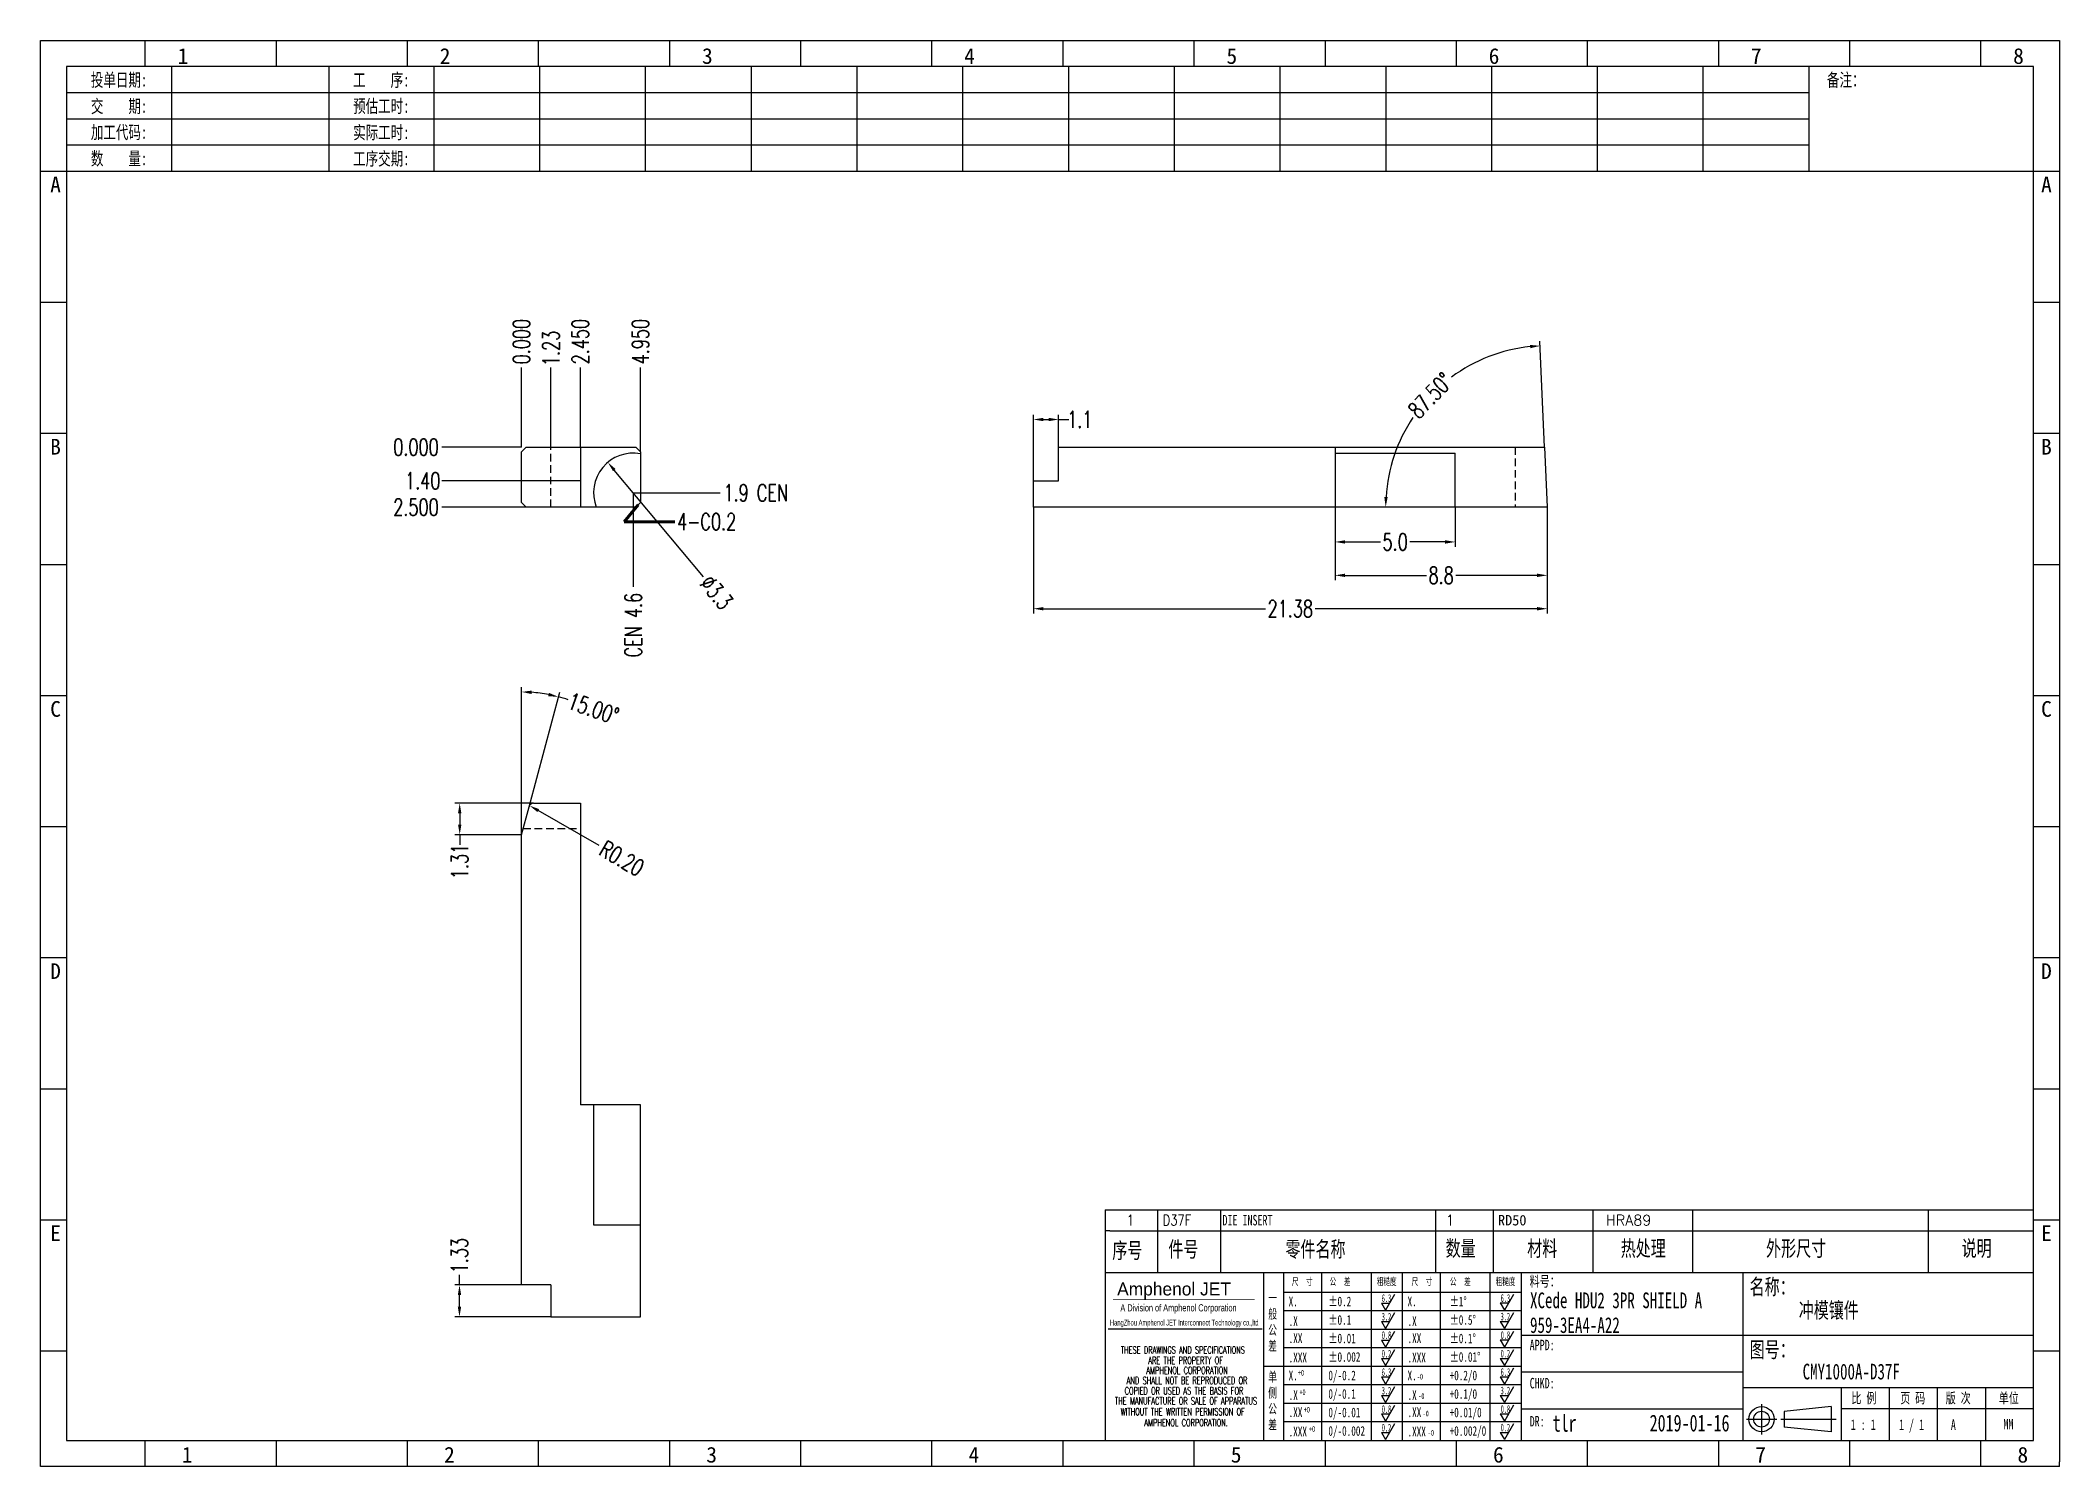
# Model space of a CAD drawing. Header units: millimetres. Extents: x -2852 to 5627, y -2271 to 1849.
# Drawn here: x -459.4 to -375.4, y -186.3 to -126.9 of the extents above; entities that cross this region are included whole.
import ezdxf
from ezdxf.enums import TextEntityAlignment as Align

# ---------------------------------------------------------------- set-up
doc = ezdxf.new("R2010")
doc.units = ezdxf.units.MM
doc.header["$PDSIZE"] = 3
doc.linetypes.add('DASHED2', pattern=[9.525, 6.35, -3.175])
for name, color, linetype in [('1', 7, 'Continuous'), ('11', 4, 'DASHED2'), ('41', 1, 'Continuous'), ('D03', 7, 'Continuous')]:
    doc.layers.add(name, color=color, linetype=linetype)
doc.styles.add('CH', font='仿宋_GB2312_0.ttf')
doc.styles.add('jet02', font='simplex.shx', dxfattribs={"width": 0.7})
doc.styles.add('SIMPLEX', font='SIMPLEX')
doc.styles.get("Standard").update_dxf_attribs({"font": '仿宋_GB2312_0.ttf', "width": 0.7})
doc.styles.add('TEXTSTYLE_1', font='TRIUMB.TTF')
doc.styles.add('TEXTSTYLE_2', font='TRIUM.TTF')
doc.styles.add('tk', font='', dxfattribs={"width": 0.7})
doc.styles.add('tk 2', font='仿宋_GB2312_0.ttf', dxfattribs={"width": 0.65})
doc.styles.add('tk 4', font='simplex.shx', dxfattribs={"width": 0.65, "bigfont": 'bigfont.shx'})
doc.styles.get('tk').set_extended_font_data('NSimSun')
doc.dimstyles.new('jet02', dxfattribs={"dimtxt": 3.5, "dimasz": 2.1, "dimexe": 1, "dimexo": 0, "dimgap": 0.5, "dimtad": 0, "dimtoh": 1, "dimdec": 3, "dimzin": 9, "dimdsep": 46, "dimtxsty": 'jet02', "dimcen": 0, "dimclrt": 256, "dimazin": 2, "dimtfac": 1, "dimtdec": 3, "dimtofl": 0, "dimtmove": 0, "dimatfit": 1, "dimfxl": 0, "dimarcsym": 0})

msp = doc.modelspace()

# ---------------------------------------------------------------- texts
at = {"layer": '41', "ltscale": 0.05, "insert": (-432.9249, -146.9412), "char_height": 0.7, "attachment_point": 4, "style": 'jet02'}
msp.add_mtext('4-C0.2', dxfattribs=at)

# ---------------------------------------------------------------- blocks, each defined once
blk = doc.blocks.new('A3-N')
at = {"layer": '1', "color": 1}
for p, q in [((0, 0), (0, 296.73)), ((0, 296.73), (420, 296.73)), ((21.82, 291.27), (21.82, 296.73)), ((49.09, 291.27), (49.09, 296.73)), ((76.36, 291.27), (76.36, 296.73)), ((103.64, 291.27), (103.64, 296.73)), ((103.64, 291.27), (103.64, 296.73)), ((103.64, 291.27), (103.64, 296.73)), ((130.91, 291.27), (130.91, 296.73)), ((158.18, 291.27), (158.18, 296.73)), ((185.45, 291.27), (185.45, 296.73)), ((212.73, 291.27), (212.73, 296.73)), ((240, 291.27), (240, 296.73)), ((267.27, 291.27), (267.27, 296.73)), ((294.55, 291.27), (294.55, 296.73)), ((321.82, 291.27), (321.82, 296.73)), ((349.09, 291.27), (349.09, 296.73)), ((376.36, 291.27), (376.36, 296.73)), ((403.64, 291.27), (403.64, 296.73)), ((420, 296.73), (420, 1)), ((5.45, 269.45), (0, 269.45)), ((420, 269.45), (414.55, 269.45)), ((5.45, 242.18), (0, 242.18)), ((420, 242.18), (414.55, 242.18)), ((5.45, 214.91), (0, 214.91)), ((420, 214.91), (414.55, 214.91)), ((5.45, 187.64), (0, 187.64)), ((420, 187.64), (414.55, 187.64)), ((5.45, 160.36), (0, 160.36)), ((420, 160.36), (414.55, 160.36)), ((5.45, 133.09), (0, 133.09)), ((420, 133.09), (414.55, 133.09)), ((5.45, 105.82), (0, 105.82)), ((420, 105.82), (414.55, 105.82)), ((5.45, 78.55), (0, 78.55)), ((420, 78.55), (414.55, 78.55)), ((5.45, 51.27), (0, 51.27)), ((420, 51.27), (414.55, 51.27)), ((222.45, 49.09), (221.45, 49.09)), ((221.45, 49.09), (221.45, 40.36)), ((222.45, 49.09), (414.55, 49.09)), ((232.36, 49.09), (232.36, 40.36)), ((245.45, 49.09), (245.45, 40.36)), ((290.18, 49.09), (290.18, 40.36)), ((302.18, 49.09), (302.18, 40.36)), ((322.91, 49.09), (322.91, 40.36)), ((343.64, 49.09), (343.64, 40.36)), ((392.73, 40.36), (392.73, 49.09)), ((258.55, 40.36), (258.55, 5.44)), ((266.45, 40.36), (266.45, 5.44)), ((276.78, 40.36), (276.78, 5.45)), ((291.18, 40.36), (291.18, 5.45)), ((301.51, 40.37), (301.51, 5.46)), ((308.01, 40.36), (308.01, 5.45)), ((354.09, 40.36), (354.09, 5.45)), ((308.01, 32.39), (258.55, 32.39)), ((308.01, 28.54), (258.55, 28.54)), ((414.55, 27.27), (308.01, 27.27)), ((5.45, 24), (0, 24)), ((308.01, 24.69), (258.55, 24.69)), ((420, 24), (414.55, 24)), ((308.01, 16.99), (258.55, 16.99)), ((354.09, 19.63), (308.01, 19.63)), ((308.01, 13.14), (258.55, 13.14)), ((414.55, 16.36), (354.09, 16.36)), ((374.55, 16.36), (374.55, 5.45)), ((384.55, 16.36), (384.55, 5.45)), ((394.55, 16.36), (394.55, 5.45)), ((404.55, 16.36), (404.55, 5.45)), ((308.01, 9.29), (258.55, 9.29)), ((308.01, 11.99), (354.09, 11.99)), ((372.51, 12.49), (362.69, 11.5)), ((362.69, 11.5), (362.69, 8.23)), ((372.51, 12.49), (372.51, 7.25)), ((414.55, 12), (374.55, 12)), ((21.82, 0), (21.82, 5.45)), ((49.09, 0), (49.09, 5.45)), ((76.36, 0), (76.36, 5.45)), ((103.64, 0), (103.64, 5.45)), ((130.91, 0), (130.91, 5.45)), ((158.18, 0), (158.18, 5.45)), ((185.45, 0), (185.45, 5.45)), ((212.73, 0), (212.73, 5.45)), ((240, 0), (240, 5.45)), ((267.27, 0), (267.27, 5.45)), ((294.55, 0), (294.55, 5.45)), ((321.82, 0), (321.82, 5.45)), ((349.09, 0), (349.09, 5.45)), ((372.51, 7.25), (362.69, 8.23)), ((376.36, 0), (376.36, 5.45)), ((403.64, 0), (403.64, 5.45)), ((1, 0), (0, 0)), ((420, 0), (1, 0)), ((420, 0), (420, 1))]:
    blk.add_line(p, q, dxfattribs=at)
at = {"layer": '1'}
for p, q in [((414.55, 278.18), (414.55, 284.73)), ((221.45, 40.36), (221.45, 5.45)), ((221.45, 40.36), (414.55, 40.36)), ((221.45, 40.36), (414.55, 40.36)), ((254.41, 40.36), (254.41, 5.45)), ((283.28, 40.36), (283.28, 5.45)), ((308.01, 36.24), (258.55, 36.24)), ((222.08, 28.67), (254.12, 28.67)), ((308.01, 20.84), (254.41, 20.84))]:
    blk.add_line(p, q, dxfattribs=at)
at = {"layer": '1', "color": 1, "ltscale": 0.05}
for p, q in [((278.93, 34.04), (279.79, 32.56)), ((278.93, 34.04), (280.65, 34.04)), ((281.68, 35.84), (279.79, 32.56)), ((303.66, 34.05), (304.52, 32.56)), ((303.66, 34.05), (305.38, 34.05)), ((306.41, 35.84), (304.52, 32.56)), ((278.93, 30.19), (279.79, 28.71)), ((278.93, 30.19), (280.65, 30.19)), ((281.68, 31.99), (279.79, 28.71)), ((303.66, 30.2), (305.38, 30.2)), ((303.66, 30.2), (304.52, 28.71)), ((306.41, 31.99), (304.52, 28.71)), ((278.93, 26.34), (279.79, 24.86)), ((278.93, 26.34), (280.65, 26.34)), ((281.68, 28.14), (279.79, 24.86)), ((303.66, 26.35), (304.52, 24.86)), ((303.66, 26.35), (305.38, 26.35)), ((306.41, 28.14), (304.52, 24.86)), ((278.93, 22.49), (280.65, 22.49)), ((278.93, 22.49), (279.79, 21.01)), ((281.68, 24.29), (279.79, 21.01)), ((303.66, 22.5), (305.38, 22.5)), ((303.66, 22.5), (304.52, 21.01)), ((306.41, 24.29), (304.52, 21.01)), ((278.93, 18.66), (279.79, 17.17)), ((278.93, 18.66), (280.65, 18.66)), ((281.68, 20.45), (279.79, 17.17)), ((303.66, 18.66), (304.52, 17.18)), ((303.66, 18.66), (305.38, 18.66)), ((306.41, 20.46), (304.52, 17.18)), ((278.93, 14.81), (280.65, 14.81)), ((278.93, 14.81), (279.79, 13.32)), ((281.68, 16.6), (279.79, 13.32)), ((281.68, 12.75), (279.79, 9.47)), ((303.66, 14.81), (305.38, 14.81)), ((303.66, 14.81), (304.52, 13.33)), ((306.41, 16.61), (304.52, 13.33)), ((306.41, 12.76), (304.52, 9.48)), ((278.93, 10.96), (279.79, 9.47)), ((278.93, 10.96), (280.65, 10.96)), ((281.68, 8.9), (279.79, 5.62)), ((303.66, 10.96), (304.52, 9.48)), ((303.66, 10.96), (305.38, 10.96)), ((306.41, 8.91), (304.52, 5.63)), ((278.93, 7.11), (279.79, 5.62)), ((278.93, 7.11), (280.65, 7.11)), ((303.66, 7.11), (305.38, 7.11)), ((303.66, 7.11), (304.52, 5.63))]:
    blk.add_line(p, q, dxfattribs=at)
at = {"layer": '1', "color": 1, "ltscale": 0.1}
for p, q in [((358.01, 13.02), (358.01, 6.71)), ((354.86, 9.87), (361.17, 9.87)), ((362.03, 9.87), (373.54, 9.87))]:
    blk.add_line(p, q, dxfattribs=at)
at = {"layer": '1'}
blk.add_lwpolyline([(221.45, 5.45), (414.55, 5.45), (414.55, 291.27), (5.45, 291.27), (5.45, 5.45), (414.55, 5.45)], dxfattribs=at)
at = {"layer": '1', "color": 7, "linetype": 'Continuous', "const_width": 0.123}
blk.add_lwpolyline([(223.11, 34.74), (252.6, 34.76)], dxfattribs=at)
at = {"layer": '1', "color": 1}
for radius in [2.62, 1.64]:
    blk.add_circle((358.01, 9.87), radius, dxfattribs=at)
at = {"layer": '41'}
for p, q in [((27.27, 291.27), (27.27, 269.45)), ((60, 291.27), (60, 269.45)), ((81.82, 291.27), (81.82, 269.45)), ((103.82, 291.27), (103.82, 269.45)), ((125.82, 291.27), (125.82, 269.45)), ((147.82, 291.27), (147.82, 269.45)), ((169.82, 291.27), (169.82, 269.45)), ((191.82, 291.27), (191.82, 269.45)), ((213.82, 291.27), (213.82, 269.45)), ((235.82, 291.27), (235.82, 269.45)), ((257.82, 291.27), (257.82, 269.45)), ((279.82, 291.27), (279.82, 269.45)), ((301.82, 291.27), (301.82, 269.45)), ((323.82, 291.27), (323.82, 269.45)), ((345.82, 291.27), (345.82, 269.45)), ((367.82, 291.27), (367.82, 269.45)), ((367.82, 285.82), (5.45, 285.82)), ((367.82, 280.36), (5.45, 280.36)), ((367.82, 274.91), (5.45, 274.91)), ((414.55, 269.45), (5.45, 269.45))]:
    blk.add_line(p, q, dxfattribs=at)
at = {"layer": '1', "color": 1}
for s, p in [('1', (29.64, 295.11)), ('2', (84.18, 295.11)), ('3', (138.73, 295.11)), ('4', (193.27, 295.11)), ('5', (247.82, 295.11)), ('6', (302.36, 295.11)), ('7', (356.91, 295.11)), ('8', (411.45, 295.11)), ('1', (30.53, 4.11)), ('2', (85.08, 4.11)), ('3', (139.62, 4.11)), ('4', (194.17, 4.11)), ('5', (248.72, 4.11)), ('6', (303.26, 4.11)), ('7', (357.81, 4.11)), ('8', (412.35, 4.11))]:
    blk.add_text(s, height=3.27, dxfattribs=at).set_placement(p, align=Align.TOP_CENTER)
at = {"layer": '1', "style": 'tk', "width": 0.7}
for s, p in [('投单日期:', (16.36, 288.55)), ('工    序:', (70.91, 288.55)), ('备注：', (375.51, 288.55)), ('交    期:', (16.36, 283.09)), ('预估工时:', (70.91, 283.09)), ('加工代码:', (16.36, 277.64)), ('实际工时:', (70.91, 277.64)), ('数    量:', (16.36, 272.18)), ('工序交期:', (70.91, 272.18))]:
    blk.add_text(s, height=2.727, dxfattribs=at).set_placement(p, align=Align.MIDDLE)
at = {"layer": '1', "color": 1}
for s, p in [('A', (2.04, 268.36)), ('B', (2.04, 213.82)), ('C', (2.04, 159.27)), ('D', (2.04, 104.73)), ('E', (2.04, 50.18))]:
    blk.add_text(s, height=3.27, dxfattribs=at).set_placement(p, align=Align.TOP_LEFT)
for s, p in [('A', (418.37, 268.36)), ('B', (418.37, 213.82)), ('C', (418.37, 159.27)), ('D', (418.37, 104.73)), ('E', (418.37, 50.18))]:
    blk.add_text(s, height=3.27, dxfattribs=at).set_placement(p, align=Align.TOP_RIGHT)
at = {"layer": '1', "color": 1, "style": 'tk 2', "width": 0.7}
for s, height, p in [('序号', 3.273, (222.96, 43.34)), ('件号', 3.273, (234.62, 43.61)), ('零件名称', 3.273, (258.97, 43.61)), ('数量', 3.273, (292.3, 43.78)), ('材料', 3.273, (309.27, 43.78)), ('热处理', 3.273, (328.71, 43.78)), ('外形尺寸', 3.273, (358.94, 43.78)), ('说明', 3.273, (399.61, 43.78)), ('料号：', 2.182, (309.77, 37.46)), ('名称：', 3.273, (355.52, 35.79)), ('图号：', 3.273, (355.52, 22.7)), ('比 例', 2.182, (376.69, 13.18)), ('页 码', 2.182, (386.85, 13.18)), ('版 次', 2.182, (396.31, 13.18)), ('单位', 2.182, (407.35, 13.18))]:
    blk.add_text(s, height=height, dxfattribs=at).set_placement(p)
at = {"layer": '1', "color": 7, "linetype": 'Continuous', "style": 'TEXTSTYLE_1'}
blk.add_text('Amphenol JET', height=2.7, dxfattribs=at).set_placement((223.96, 35.61))
at = {"layer": '1', "color": 7, "linetype": 'Continuous'}
for s, height, style, width, p in [('A Division of Amphenol Corporation', 1.5, 'TEXTSTYLE_2', 0.7, (224.64, 32.29)), ('HangZhou Amphenol JET Interconnect Technology co.,ltd ', 1.2, 'TEXTSTYLE_2', 0.6, (222.47, 29.36)), ('THESE DRAWINGS AND SPECIFICATIONS', 1.5, 'tk 4', 0.6, (224.73, 23.52)), ('ARE THE PROPERTY OF', 1.5, 'tk 4', 0.6, (230.45, 21.35)), ('AND SHALL NOT BE REPRODUCED OR', 1.5, 'tk 4', 0.6, (225.95, 17.17)), ('AMPHENOL CORPORATION', 1.5, 'tk 4', 0.6, (230.04, 19.27)), ('THE MANUFACTURE OR SALE OF APPARATUS', 1.5, 'tk 4', 0.6, (223.5, 12.92)), ('COPIED OR USED AS THE BASIS FOR', 1.5, 'tk 4', 0.6, (225.54, 15.02)), ('WITHOUT THE WRITTEN PERMISSION OF', 1.5, 'tk 4', 0.6, (224.73, 10.67)), ('AMPHENOL CORPORATION.', 1.5, 'tk 4', 0.6, (229.63, 8.4))]:
    blk.add_text(s, height=height, dxfattribs=dict(at, style=style, width=width)).set_placement(p)
at = {"layer": '1', "color": 1, "style": 'tk 2', "width": 0.7}
for s, p in [('X.', (259.64, 34.37)), ('%%P0.2', (267.9, 34.37)), ('X.', (284.37, 34.37)), ('%%P1%%D', (293.12, 34.37)), ('.X', (259.64, 30.28)), ('%%P0.1', (267.9, 30.52)), ('.X', (284.37, 30.28)), ('%%P0.5%%D', (293.12, 30.52)), ('.XX', (259.64, 26.71)), ('%%P0.01', (267.9, 26.67)), ('.XX', (284.37, 26.71)), ('%%P0.1%%D', (293.12, 26.67)), ('.XXX', (259.64, 22.68)), ('%%P0.002', (267.9, 22.82)), ('.XXX', (284.37, 22.68)), ('%%P0.01%%D', (293.12, 22.82)), ('X.', (259.64, 18.97)), ('0/-0.2', (267.9, 18.97)), ('X.', (284.37, 18.97)), ('+0.2/0', (293.12, 18.97)), ('.X', (259.64, 14.88)), ('0/-0.1', (267.9, 15.12)), ('.X', (284.37, 14.88)), ('+0.1/0', (293.12, 15.12)), ('.XX', (259.64, 11.31)), ('0/-0.01', (267.9, 11.27)), ('0/-0.002', (267.9, 7.42)), ('.XX', (284.37, 11.31)), ('+0.01/0', (293.12, 11.27)), ('+0.002/0', (293.12, 7.42)), ('.XXX', (259.64, 7.28)), ('.XXX', (284.37, 7.28))]:
    blk.add_text(s, height=2, dxfattribs=at).set_placement(p, align=Align.MIDDLE_LEFT)
at = {"layer": '1', "color": 1, "ltscale": 0.05, "style": 'tk 2', "width": 0.5}
for s, p in [('6.3', (279.01, 34.26)), ('6.3', (303.74, 34.27)), ('3.2', (279.01, 30.41)), ('3.2', (303.74, 30.42)), ('0.8', (279.01, 26.56)), ('0.8', (303.74, 26.57)), ('0.2', (279.01, 22.71)), ('0.2', (303.74, 22.72)), ('6.3', (279.01, 18.87)), ('6.3', (303.74, 18.88)), ('3.2', (279.01, 15.02)), ('0.8', (279.01, 11.17)), ('3.2', (303.74, 15.03)), ('0.8', (303.74, 11.18)), ('0.2', (279.01, 7.32)), ('0.2', (303.74, 7.33))]:
    blk.add_text(s, height=1.6, dxfattribs=at).set_placement(p)
at = {"layer": '1', "style": 'tk 2', "width": 0.7}
for s, p in [('APPD:', (309.77, 24.21)), ('CHKD:', (309.77, 16.27)), ('DR:', (309.77, 8.35))]:
    blk.add_text(s, height=2.182, dxfattribs=at).set_placement(p)
at = {"layer": '1', "color": 7, "style": 'tk 2', "width": 0.7}
blk.add_text('MM', height=2.182, dxfattribs=at).set_placement((408.31, 7.75))
at = {"layer": '1', "color": 1, "ltscale": 0.05, "char_height": 1.5, "width": 6.3627, "attachment_point": 1, "style": 'tk 2'}
for s, insert in [('尺  寸', (260.31, 39.25)), ('公  差', (268.17, 39.25)), ('粗糙度', (277.98, 39.25)), ('尺  寸', (285.2, 39.25)), ('公  差', (293.18, 39.25)), ('粗糙度', (302.71, 39.26))]:
    blk.add_mtext(s, dxfattribs=dict(at, insert=insert))
at = {"layer": '1', "ltscale": 0.05, "char_height": 2, "width": 2.5195, "attachment_point": 1, "style": 'tk 2'}
for s, insert in [('一般公差', (255.39, 36.11)), ('单侧公差', (255.39, 19.71))]:
    blk.add_mtext(s, dxfattribs=dict(at, insert=insert))
at = {"layer": '1', "color": 1, "ltscale": 0.05, "char_height": 1.2, "width": 5.1396, "attachment_point": 1, "line_spacing_factor": 0.8, "style": 'tk 2'}
for s, insert in [('+0', (261.58, 20.13)), ('-0', (286.31, 19.33)), ('+0', (261.88, 16.09)), ('-0', (286.61, 15.29)), ('+0', (262.79, 12.45)), ('+0', (263.87, 8.44)), ('-0', (287.51, 11.65)), ('-0', (288.59, 7.64))]:
    blk.add_mtext(s, dxfattribs=dict(at, insert=insert))
at = {"layer": '1', "style": 'tk 2', "width": 0.7}
for tag, p in [('PATR-NO1', (309.84, 32.96)), ('TITLE', (365.74, 30.9)), ('PATR-NO2', (309.84, 27.81)), ('DWG-NO:', (366.54, 18.14))]:
    blk.add_attdef(tag, p, '', height=3.27, dxfattribs=at)
at = {"layer": '1', "color": 1, "style": 'tk 2', "width": 0.7}
for tag, p in [('DRAW', (314.55, 7.27)), ('DATE', (334.72, 7.32))]:
    blk.add_attdef(tag, p, '', height=3.49, dxfattribs=at)
at = {"layer": '1', "style": 'tk 2', "width": 0.7}
for tag, p in [('SCALE', (376.55, 8.73)), ('SHEET', (386.6, 8.72)), ('REV', (397.38, 8.73))]:
    blk.add_attdef(tag, text='', height=2.18, dxfattribs=at).set_placement(p, align=Align.MIDDLE_LEFT)
blk = doc.blocks.new('FB3')
at = {"layer": '1', "color": 1}
for p, q in [((0, 4.36), (193.09, 4.36)), ((0, 4.36), (0, 0)), ((10.91, 4.36), (10.91, 0)), ((24, 4.36), (24, 0)), ((68.73, 4.36), (68.73, 0)), ((80.73, 4.36), (80.73, 0)), ((101.45, 4.36), (101.45, 0)), ((122.18, 4.36), (122.18, 0)), ((171.27, 0), (171.27, 4.36))]:
    blk.add_line(p, q, dxfattribs=at)
at = {"layer": '1'}
for tag, style, p in [('ITEM', 'SIMPLEX', (4.36, 2.18)), ('PARTNO', 'SIMPLEX', (12, 2.18)), ('QTY', 'SIMPLEX', (74.18, 2.18)), ('MATL', 'CH', (81.72, 2.18)), ('FINISH', 'SIMPLEX', (104.17, 2.18)), ('SPEC', 'SIMPLEX', (130.91, 2.18)), ('REMARK', 'SIMPLEX', (174.06, 2.18))]:
    blk.add_attdef(tag, text='', height=2.18, dxfattribs=dict(at, style=style)).set_placement(p, align=Align.MIDDLE_LEFT)
at = {"layer": '1', "style": 'tk', "width": 0.7}
blk.add_attdef('DIE', text='', height=2.18, dxfattribs=at).set_placement((24.43, 2.18), align=Align.MIDDLE_LEFT)
blk = doc.blocks.new('*D3106')
at = {"layer": '41', "ltscale": 0.05}
blk.add_line((475.807, -2596.267), (472.499, -2596.267), dxfattribs=at)
at = {"layer": 'Defpoints', "color": 0, "ltscale": 0.05}
for p in [(472.499, -2596.267), (475.807, -2596.267), (475.807, -2596.267)]:
    blk.add_point(p, dxfattribs=at)
at = {"layer": '41', "ltscale": 0.05, "insert": (471.419, -2596.267), "char_height": 0.7, "attachment_point": 5, "style": 'jet02'}
blk.add_mtext('0.000', dxfattribs=at)
blk = doc.blocks.new('*D3107')
at = {"layer": '41', "ltscale": 0.05}
blk.add_line((476.007, -2598.767), (472.499, -2598.767), dxfattribs=at)
at = {"layer": 'Defpoints', "color": 0, "ltscale": 0.05}
for p in [(475.807, -2596.267), (472.499, -2598.767), (476.007, -2598.767)]:
    blk.add_point(p, dxfattribs=at)
at = {"layer": '41', "ltscale": 0.05, "insert": (471.419, -2598.767), "char_height": 0.7, "attachment_point": 5, "style": 'jet02'}
blk.add_mtext('2.500', dxfattribs=at)
blk = doc.blocks.new('*D3108')
at = {"layer": '41', "ltscale": 0.05}
blk.add_line((475.807, -2597.667), (472.499, -2597.667), dxfattribs=at)
at = {"layer": 'Defpoints', "color": 0, "ltscale": 0.05}
for p in [(475.807, -2596.267), (472.499, -2597.667), (475.807, -2597.667)]:
    blk.add_point(p, dxfattribs=at)
at = {"layer": '41', "ltscale": 0.05, "insert": (471.699, -2597.667), "char_height": 0.7, "attachment_point": 5, "style": 'jet02'}
blk.add_mtext('1.40', dxfattribs=at)
blk = doc.blocks.new('*D3109')
at = {"layer": '41', "ltscale": 0.05}
blk.add_line((480.457, -2598.167), (484.066, -2598.167), dxfattribs=at)
at = {"layer": 'Defpoints', "color": 0, "ltscale": 0.05}
for p in [(475.807, -2596.267), (480.457, -2598.167), (484.066, -2598.167)]:
    blk.add_point(p, dxfattribs=at)
at = {"layer": '41', "ltscale": 0.05, "insert": (485.554, -2598.167), "char_height": 0.7, "attachment_point": 5, "style": 'jet02'}
blk.add_mtext('1.9{\\C1; CEN }', dxfattribs=at)
blk = doc.blocks.new('*D3110')
at = {"layer": '41', "ltscale": 0.05}
blk.add_line((475.807, -2596.267), (475.807, -2592.958), dxfattribs=at)
at = {"layer": 'Defpoints', "color": 0, "ltscale": 0.05}
for p in [(475.807, -2592.958), (475.807, -2596.267), (475.807, -2596.267)]:
    blk.add_point(p, dxfattribs=at)
at = {"layer": '41', "ltscale": 0.05, "insert": (475.807, -2591.878), "char_height": 0.7, "attachment_point": 5, "rotation": 90, "style": 'jet02'}
blk.add_mtext('0.000', dxfattribs=at)
blk = doc.blocks.new('*D3111')
at = {"layer": '41', "ltscale": 0.05}
blk.add_line((477.032, -2596.267), (477.032, -2592.958), dxfattribs=at)
at = {"layer": 'Defpoints', "color": 0, "ltscale": 0.05}
for p in [(477.032, -2592.958), (475.807, -2596.267), (477.032, -2596.267)]:
    blk.add_point(p, dxfattribs=at)
at = {"layer": '41', "ltscale": 0.05, "insert": (477.032, -2592.158), "char_height": 0.7, "attachment_point": 5, "rotation": 90, "style": 'jet02'}
blk.add_mtext('1.23', dxfattribs=at)
blk = doc.blocks.new('*D3112')
at = {"layer": '41', "ltscale": 0.05}
blk.add_line((478.257, -2596.267), (478.257, -2592.958), dxfattribs=at)
at = {"layer": 'Defpoints', "color": 0, "ltscale": 0.05}
for p in [(478.257, -2592.958), (475.807, -2596.267), (478.257, -2596.267)]:
    blk.add_point(p, dxfattribs=at)
at = {"layer": '41', "ltscale": 0.05, "insert": (478.257, -2591.878), "char_height": 0.7, "attachment_point": 5, "rotation": 90, "style": 'jet02'}
blk.add_mtext('2.450', dxfattribs=at)
blk = doc.blocks.new('*D3113')
at = {"layer": '41', "ltscale": 0.05}
blk.add_line((480.757, -2596.467), (480.757, -2592.958), dxfattribs=at)
at = {"layer": 'Defpoints', "color": 0, "ltscale": 0.05}
for p in [(480.757, -2592.958), (475.807, -2596.267), (480.757, -2596.467)]:
    blk.add_point(p, dxfattribs=at)
at = {"layer": '41', "ltscale": 0.05, "insert": (480.757, -2591.878), "char_height": 0.7, "attachment_point": 5, "rotation": 90, "style": 'jet02'}
blk.add_mtext('4.950', dxfattribs=at)
blk = doc.blocks.new('*D3114')
at = {"layer": '41', "ltscale": 0.05}
blk.add_line((480.457, -2598.167), (480.457, -2602.076), dxfattribs=at)
at = {"layer": 'Defpoints', "color": 0, "ltscale": 0.05}
for p in [(475.807, -2596.267), (480.457, -2598.167), (480.457, -2602.076)]:
    blk.add_point(p, dxfattribs=at)
at = {"layer": '41', "ltscale": 0.05, "insert": (480.457, -2603.844), "char_height": 0.7, "attachment_point": 5, "rotation": 90, "style": 'jet02'}
blk.add_mtext('{\\C1; CEN }4.6', dxfattribs=at)
blk = doc.blocks.new('*D3115')
at = {"layer": '41', "ltscale": 0.05}
blk.add_line((483.384, -2601.667), (479.668, -2597.223), dxfattribs=at)
blk.add_solid([(479.722, -2597.178), (479.615, -2597.268), (479.399, -2596.901)], dxfattribs=at)
at = {"layer": 'Defpoints', "color": 0, "ltscale": 0.05}
for p in [(479.399, -2596.901), (481.516, -2599.433)]:
    blk.add_point(p, dxfattribs=at)
at = {"layer": '41', "ltscale": 0.05, "insert": (483.919, -2602.308), "char_height": 0.7, "attachment_point": 5, "rotation": 309.89719, "style": 'jet02'}
blk.add_mtext('∅3.3', dxfattribs=at)
blk = doc.blocks.new('*D3116')
at = {"layer": '41', "ltscale": 0.05}
for p, q in [((497.101, -2597.667), (497.101, -2594.918)), ((497.521, -2595.118), (497.731, -2595.118)), ((498.151, -2596.267), (498.151, -2594.918)), ((498.151, -2595.118), (498.571, -2595.118))]:
    blk.add_line(p, q, dxfattribs=at)
for points in [[(497.521, -2595.048), (497.521, -2595.188), (497.101, -2595.118)], [(497.731, -2595.048), (497.731, -2595.188), (498.151, -2595.118)]]:
    blk.add_solid(points, dxfattribs=at)
at = {"layer": 'Defpoints', "color": 0, "ltscale": 0.05}
for p in [(498.151, -2595.118), (498.151, -2596.267), (497.101, -2597.667)]:
    blk.add_point(p, dxfattribs=at)
at = {"layer": '41', "ltscale": 0.05, "insert": (499.032, -2595.118), "char_height": 0.7, "attachment_point": 5, "style": 'jet02'}
blk.add_mtext('1.1', dxfattribs=at)
blk = doc.blocks.new('*D3117')
at = {"layer": '41', "ltscale": 0.05}
for p, q in [((497.101, -2598.767), (497.101, -2603.191)), ((518.478, -2598.767), (518.478, -2603.191)), ((497.521, -2602.991), (506.756, -2602.991)), ((518.058, -2602.991), (508.823, -2602.991))]:
    blk.add_line(p, q, dxfattribs=at)
for points in [[(497.521, -2602.921), (497.521, -2603.061), (497.101, -2602.991)], [(518.058, -2602.921), (518.058, -2603.061), (518.478, -2602.991)]]:
    blk.add_solid(points, dxfattribs=at)
at = {"layer": 'Defpoints', "color": 0, "ltscale": 0.05}
for p in [(497.101, -2598.767), (518.478, -2598.767), (497.101, -2602.991)]:
    blk.add_point(p, dxfattribs=at)
at = {"layer": '41', "ltscale": 0.05, "insert": (507.79, -2602.991), "char_height": 0.7, "attachment_point": 5, "style": 'jet02'}
blk.add_mtext('21.38', dxfattribs=at)
blk = doc.blocks.new('*D3118')
at = {"layer": '41', "ltscale": 0.05}
for p, q in [((509.651, -2598.767), (509.651, -2601.802)), ((518.478, -2598.767), (518.478, -2601.802)), ((510.071, -2601.602), (513.451, -2601.602)), ((518.058, -2601.602), (514.678, -2601.602))]:
    blk.add_line(p, q, dxfattribs=at)
for points in [[(510.071, -2601.532), (510.071, -2601.672), (509.651, -2601.602)], [(518.058, -2601.532), (518.058, -2601.672), (518.478, -2601.602)]]:
    blk.add_solid(points, dxfattribs=at)
at = {"layer": 'Defpoints', "color": 0, "ltscale": 0.05}
for p in [(509.651, -2598.767), (518.478, -2598.767), (518.478, -2601.602)]:
    blk.add_point(p, dxfattribs=at)
at = {"layer": '41', "ltscale": 0.05, "insert": (514.065, -2601.602), "char_height": 0.7, "attachment_point": 5, "style": 'jet02'}
blk.add_mtext('8.8', dxfattribs=at)
blk = doc.blocks.new('*D3119')
at = {"layer": '41', "ltscale": 0.05}
for p, q in [((509.651, -2598.767), (509.651, -2600.412)), ((514.651, -2598.767), (514.651, -2600.412)), ((510.071, -2600.212), (511.537, -2600.212)), ((514.231, -2600.212), (512.764, -2600.212))]:
    blk.add_line(p, q, dxfattribs=at)
for points in [[(510.071, -2600.142), (510.071, -2600.282), (509.651, -2600.212)], [(514.231, -2600.142), (514.231, -2600.282), (514.651, -2600.212)]]:
    blk.add_solid(points, dxfattribs=at)
at = {"layer": 'Defpoints', "color": 0, "ltscale": 0.05}
for p in [(509.651, -2598.767), (514.651, -2598.767), (509.651, -2600.212)]:
    blk.add_point(p, dxfattribs=at)
at = {"layer": '41', "ltscale": 0.05, "insert": (512.151, -2600.212), "char_height": 0.7, "attachment_point": 5, "style": 'jet02'}
blk.add_mtext('5.0', dxfattribs=at)
blk = doc.blocks.new('*D3120')
at = {"layer": '41', "ltscale": 0.05}
blk.add_line((518.369, -2596.267), (518.176, -2591.853), dxfattribs=at)
for start, end in [(96.08131, 126.29616), (146.20384, 176.41869)]:
    blk.add_arc((518.478, -2598.767), 6.72, start, end, dxfattribs=at)
for points in [[(517.761, -2592.014), (517.772, -2592.154), (518.185, -2592.053)], [(511.841, -2598.349), (511.701, -2598.345), (511.758, -2598.767)]]:
    blk.add_solid(points, dxfattribs=at)
at = {"layer": 'Defpoints', "color": 0, "ltscale": 0.05}
for p in [(514.95, -2593.047), (518.369, -2596.267), (497.101, -2598.767), (518.478, -2598.767), (518.478, -2598.767)]:
    blk.add_point(p, dxfattribs=at)
at = {"layer": '41', "ltscale": 0.05, "insert": (513.624, -2594.12), "char_height": 0.7, "attachment_point": 5, "rotation": 46.25, "style": 'jet02'}
blk.add_mtext('87.50°', dxfattribs=at)
blk = doc.blocks.new('*D3121')
at = {"layer": '41', "ltscale": 0.05}
for p, q in [((473.228, -2631.13), (473.228, -2630.71)), ((475.807, -2631.13), (473.028, -2631.13)), ((473.228, -2632.037), (473.228, -2631.55)), ((477.032, -2632.457), (473.028, -2632.457))]:
    blk.add_line(p, q, dxfattribs=at)
for points in [[(473.158, -2631.55), (473.298, -2631.55), (473.228, -2631.13)], [(473.158, -2632.037), (473.298, -2632.037), (473.228, -2632.457)]]:
    blk.add_solid(points, dxfattribs=at)
at = {"layer": 'Defpoints', "color": 0, "ltscale": 0.05}
for p in [(473.228, -2631.13), (475.807, -2631.13), (477.032, -2632.457)]:
    blk.add_point(p, dxfattribs=at)
at = {"layer": '41', "ltscale": 0.05, "insert": (473.228, -2629.91), "char_height": 0.7, "attachment_point": 5, "rotation": 90, "style": 'jet02'}
blk.add_mtext('1.33', dxfattribs=at)
blk = doc.blocks.new('*D3122')
at = {"layer": '41', "ltscale": 0.05}
for p, q in [((476.313, -2611.08), (473.037, -2611.08)), ((473.237, -2611.5), (473.237, -2611.974)), ((475.807, -2612.394), (473.037, -2612.394)), ((473.237, -2612.394), (473.237, -2612.814))]:
    blk.add_line(p, q, dxfattribs=at)
for points in [[(473.167, -2611.5), (473.307, -2611.5), (473.237, -2611.08)], [(473.167, -2611.974), (473.307, -2611.974), (473.237, -2612.394)]]:
    blk.add_solid(points, dxfattribs=at)
at = {"layer": 'Defpoints', "color": 0, "ltscale": 0.05}
for p in [(476.313, -2611.08), (473.237, -2612.394), (475.807, -2612.394)]:
    blk.add_point(p, dxfattribs=at)
at = {"layer": '41', "ltscale": 0.05, "insert": (473.237, -2613.509), "char_height": 0.7, "attachment_point": 5, "rotation": 90, "style": 'jet02'}
blk.add_mtext('1.31', dxfattribs=at)
blk = doc.blocks.new('*D3123')
at = {"layer": '41', "ltscale": 0.05}
for p, q in [((475.807, -2612.394), (475.807, -2606.254)), ((476.12, -2611.228), (477.397, -2606.464))]:
    blk.add_line(p, q, dxfattribs=at)
for start, end in [(79.05213, 85.94787), (70.94787, 75)]:
    blk.add_arc((475.807, -2612.394), 5.94, start, end, dxfattribs=at)
for points in [[(476.225, -2606.539), (476.23, -2606.399), (475.807, -2606.454)], [(476.951, -2606.494), (476.92, -2606.631), (477.345, -2606.657)]]:
    blk.add_solid(points, dxfattribs=at)
at = {"layer": 'Defpoints', "color": 0, "ltscale": 0.05}
for p in [(476.325, -2606.477), (476.12, -2611.228), (475.807, -2612.394), (475.807, -2612.394), (475.807, -2631.13)]:
    blk.add_point(p, dxfattribs=at)
at = {"layer": '41', "ltscale": 0.05, "insert": (478.8, -2607.144), "char_height": 0.7, "attachment_point": 5, "rotation": 340.94787, "style": 'jet02'}
blk.add_mtext('15.00°', dxfattribs=at)
blk = doc.blocks.new('*D3124')
at = {"layer": '41', "ltscale": 0.05}
blk.add_line((479.036, -2612.838), (476.504, -2611.389), dxfattribs=at)
blk.add_solid([(476.539, -2611.329), (476.469, -2611.45), (476.139, -2611.181)], dxfattribs=at)
at = {"layer": 'Defpoints', "color": 0, "ltscale": 0.05}
for p in [(476.139, -2611.181), (476.313, -2611.28)]:
    blk.add_point(p, dxfattribs=at)
at = {"layer": '41', "ltscale": 0.05, "insert": (479.983, -2613.38), "char_height": 0.7, "attachment_point": 5, "rotation": 330.21905, "style": 'jet02'}
blk.add_mtext('R0.20', dxfattribs=at)

# ---------------------------------------------------------------- dimensions: what is measured, and where the dimension line sits
at = {"layer": '41', "ltscale": 0.05}
for feature_location, offset, dtype, origin, override, picture, middle, set_off in [((-439.4002933241, -143.8371392253), (0, 3.3086829367), 1, (-439.4002933241, -143.8371392253), {"dimscale": 0.2, "dimtoh": 0, "dimzin": 1, "dimclrd": 256, "dimclre": 256, "dimadec": 3, "dimazin": 0, "dimatfit": 3, "dimlwd": 65535, "dimlwe": 65535}, '*D3110', (-439.4002933241, -139.4484562886), (-915.2077048823, 2452.4298167741)), ((-436.9503, -143.8371), (0, 3.3087), 1, (-439.4003, -143.8371), {"dimscale": 0.2, "dimtoh": 0, "dimzin": 1, "dimclrd": 256, "dimclre": 256, "dimadec": 3, "dimazin": 0, "dimatfit": 3, "dimlwd": 65535, "dimlwe": 65535}, '*D3112', (-436.9503, -139.4485), (-915.2077, 2452.4298)), ((-434.4503, -144.0371), (0, 3.5087), 1, (-439.4003, -143.8371), {"dimscale": 0.2, "dimtoh": 0, "dimzin": 1, "dimclrd": 256, "dimclre": 256, "dimadec": 3, "dimazin": 0, "dimatfit": 3, "dimlwd": 65535, "dimlwe": 65535}, '*D3113', (-434.4503, -139.4485), (-915.2077, 2452.4298)), ((-438.1752933241, -143.8371392253), (0, 3.3086829367), 1, (-439.4002933241, -143.8371392253), {"dimscale": 0.2, "dimtoh": 0, "dimdec": 2, "dimzin": 1, "dimclrd": 256, "dimclre": 256, "dimazin": 0, "dimatfit": 3, "dimlwd": 65535, "dimlwe": 65535}, '*D3111', (-438.1752933241, -139.7284562886), (-915.2077048823, 2452.4298167741)), ((-439.4002933241, -143.8371392253), (-3.3086829367, 0), 0, (-439.4002933241, -143.8371392253), {"dimscale": 0.2, "dimtoh": 0, "dimzin": 1, "dimclrd": 256, "dimclre": 256, "dimadec": 3, "dimazin": 0, "dimatfit": 3, "dimlwd": 65535, "dimlwe": 65535}, '*D3106', (-443.7889762608, -143.8371392253), (-915.2077048823, 2452.4298167741)), ((-439.2003, -146.3371), (-3.5087, 0), 0, (-439.4003, -143.8371), {"dimscale": 0.2, "dimtoh": 0, "dimzin": 1, "dimclrd": 256, "dimclre": 256, "dimadec": 3, "dimazin": 0, "dimatfit": 3, "dimlwd": 65535, "dimlwe": 65535}, '*D3107', (-443.789, -146.3371), (-915.2077, 2452.4298)), ((-439.4003, -145.2371), (-3.3087, 0), 0, (-439.4003, -143.8371), {"dimscale": 0.2, "dimtoh": 0, "dimdec": 2, "dimzin": 1, "dimclrd": 256, "dimclre": 256, "dimazin": 0, "dimatfit": 3, "dimlwd": 65535, "dimlwe": 65535}, '*D3108', (-443.509, -145.2371), (-915.2077, 2452.4298))]:
    dim = msp.add_ordinate_dim(feature_location=feature_location, offset=offset, dtype=dtype, origin=origin, dimstyle='jet02', override=override, dxfattribs=at)
    dim.commit()
    dim.dimension.update_dxf_attribs({"geometry": picture, "text_midpoint": middle, "insert": set_off})
for base, line1, line2, picture, middle in [((-400.2576, -140.6172), ((-396.7295, -146.3371), (-418.1069, -146.3371)), ((-396.8386, -143.8371), (-396.7295, -146.3371)), '*D3120', (-401.5841, -141.6898)), ((-438.8826, -154.0471), ((-439.4003, -178.7002), (-439.4003, -159.9644)), ((-439.4003, -159.9644), (-439.0879, -158.7984)), '*D3123', (-436.4074, -154.7139))]:
    dim = msp.add_angular_dim_2l(base=base, line1=line1, line2=line2, dimstyle='jet02', override={"dimscale": 0.2, "dimtoh": 0, "dimdec": 2, "dimzin": 1, "dimclrd": 256, "dimclre": 256, "dimazin": 0, "dimatfit": 3, "dimlwd": 65535, "dimlwe": 65535}, dxfattribs=at)
    dim.commit()
    dim.dimension.update_dxf_attribs({"geometry": picture, "text_midpoint": middle, "insert": (-915.2077, 2452.4298)})
for base, p1, p2, override, picture, middle, set_off in [((-417.0569201509, -142.6878392393), (-418.1069201509, -145.2371392253), (-417.0569201509, -143.8371392253), {"dimscale": 0.2, "dimtoh": 0, "dimdec": 1, "dimzin": 1, "dimclrd": 256, "dimclre": 256, "dimadec": 1, "dimazin": 0, "dimatfit": 3, "dimlwd": 65535, "dimlwe": 65535}, '*D3116', (-416.1752534842, -142.6878392393), (-915.2077048823, 2452.4298167741)), ((-418.1069, -150.5612), (-396.7295, -146.3371), (-418.1069, -146.3371), {"dimscale": 0.2, "dimtoh": 0, "dimdec": 2, "dimzin": 1, "dimclrd": 256, "dimclre": 256, "dimazin": 0, "dimatfit": 3, "dimlwd": 65535, "dimlwe": 65535}, '*D3117', (-407.4182, -150.5612), (-915.2077, 2452.4298)), ((-396.7295, -149.1718), (-405.5569, -146.3371), (-396.7295, -146.3371), {"dimscale": 0.2, "dimtoh": 0, "dimdec": 1, "dimzin": 1, "dimclrd": 256, "dimclre": 256, "dimadec": 1, "dimazin": 0, "dimatfit": 3, "dimlwd": 65535, "dimlwe": 65535}, '*D3118', (-401.1432, -149.1718), (-915.2077, 2452.4298)), ((-405.5569, -147.7823), (-400.5569, -146.3371), (-405.5569, -146.3371), {"dimscale": 0.2, "dimtoh": 0, "dimdec": 1, "dimzin": 1, "dimclrd": 256, "dimclre": 256, "dimadec": 1, "dimazin": 0, "dimatfit": 3, "dimlwd": 65535, "dimlwe": 65535}, '*D3119', (-403.0569, -147.7823), (-915.2077, 2452.4298))]:
    dim = msp.add_linear_dim(base=base, p1=p1, p2=p2, dimstyle='jet02', override=override, dxfattribs=at)
    dim.commit()
    dim.dimension.update_dxf_attribs({"geometry": picture, "text_midpoint": middle, "insert": set_off})
for feature_location, offset, dtype, origin, text, picture, middle, set_off in [((-434.7503, -145.7371), (3.6087, 0), 0, (-439.4003, -143.8371), '<>{\\C1; CEN }', '*D3109', (-429.6533, -145.7371), (-915.2077, 2452.4298)), ((-434.7502933241, -145.7371392253), (0, -3.9086829467), 1, (-439.4002933241, -143.8371392253), '{\\C1; CEN }<>', '*D3114', (-434.7502933241, -151.4141555054), (-915.2077048823, 2452.4298167741))]:
    dim = msp.add_ordinate_dim(feature_location=feature_location, offset=offset, dtype=dtype, origin=origin, text=text, dimstyle='jet02', override={"dimscale": 0.2, "dimtoh": 0, "dimdec": 1, "dimzin": 1, "dimclrd": 256, "dimclre": 256, "dimadec": 1, "dimazin": 0, "dimatfit": 3, "dimlwd": 65535, "dimlwe": 65535}, dxfattribs=at)
    dim.commit()
    dim.dimension.update_dxf_attribs({"geometry": picture, "text_midpoint": middle, "insert": set_off})
dim = msp.add_diameter_dim_2p(p1=(-433.692, -147.003), p2=(-435.8086, -144.4713), dimstyle='jet02', override={"dimscale": 0.2, "dimtoh": 0, "dimdec": 1, "dimzin": 1, "dimclrd": 256, "dimclre": 256, "dimadec": 1, "dimazin": 0, "dimatfit": 3, "dimlwd": 65535, "dimlwe": 65535}, dxfattribs=at)
dim.commit()
dim.dimension.update_dxf_attribs({"geometry": '*D3115', "text_midpoint": (-431.2885, -149.8778), "dimtype": 131, "insert": (-915.2077, 2452.4298)})
for base, p1, p2, picture, middle in [((-441.9702, -159.9644), (-438.8947, -158.6502), (-439.4003, -159.9644), '*D3122', (-441.9702, -161.0794)), ((-441.9793, -178.7002), (-438.1753, -180.0276), (-439.4003, -178.7002), '*D3121', (-441.9793, -177.4802))]:
    dim = msp.add_linear_dim(base=base, p1=p1, p2=p2, angle=90, dimstyle='jet02', override={"dimscale": 0.2, "dimtoh": 0, "dimdec": 2, "dimzin": 1, "dimclrd": 256, "dimclre": 256, "dimazin": 0, "dimatfit": 3, "dimlwd": 65535, "dimlwe": 65535}, dxfattribs=at)
    dim.commit()
    dim.dimension.update_dxf_attribs({"geometry": picture, "text_midpoint": middle, "insert": (-915.2077, 2452.4298)})
dim = msp.add_radius_dim(center=(-438.8947, -158.8502), mpoint=(-439.0683, -158.7508), dimstyle='jet02', override={"dimscale": 0.2, "dimtoh": 0, "dimdec": 2, "dimzin": 1, "dimclrd": 256, "dimclre": 256, "dimazin": 0, "dimtmove": 1, "dimatfit": 3, "dimlwd": 65535, "dimlwe": 65535}, dxfattribs=at)
dim.commit()
dim.dimension.update_dxf_attribs({"geometry": '*D3124', "text_midpoint": (-435.2246, -160.9505), "dimtype": 132, "insert": (-915.2077, 2452.4298)})

# ---------------------------------------------------------------- linework, layer by layer
at = {"layer": '11', "ltscale": 0.05}
for p, q in [((-438.1753, -146.3371), (-438.1753, -143.8371)), ((-398.0569, -143.8371), (-398.0569, -146.3371)), ((-439.3295, -159.7002), (-436.9503, -159.7002))]:
    msp.add_line(p, q, dxfattribs=at)
at = {"layer": 'D03', "ltscale": 0.05}
for p, q in [((-436.9503, -143.8371), (-436.9503, -146.3371)), ((-405.5569, -143.8371), (-405.5569, -146.3371)), ((-405.5569, -144.0871), (-400.5569, -144.0871)), ((-400.5569, -146.3371), (-400.5569, -144.0871)), ((-436.9503, -145.2371), (-439.4003, -145.2371)), ((-438.8947, -158.6502), (-436.9503, -158.6502)), ((-436.9503, -158.6502), (-436.9503, -171.2002)), ((-439.4003, -159.9644), (-439.0879, -158.7984)), ((-439.4003, -178.7002), (-439.4003, -159.9644)), ((-434.4503, -171.2002), (-436.9503, -171.2002)), ((-436.4003, -171.2002), (-436.4003, -176.2002)), ((-434.4503, -180.0276), (-434.4503, -171.2002)), ((-436.4003, -176.2002), (-434.4503, -176.2002)), ((-438.1753, -178.7002), (-439.4003, -178.7002)), ((-438.1753, -178.7002), (-438.1753, -180.0276)), ((-438.1753, -180.0276), (-434.4503, -180.0276))]:
    msp.add_line(p, q, dxfattribs=at)
for points in [[(-434.4503, -144.0371), (-434.4503, -146.1371), (-434.6503, -146.3371), (-439.2003, -146.3371), (-439.4003, -146.1371), (-439.4003, -144.0371), (-439.2003, -143.8371), (-434.6503, -143.8371)], [(-418.1069, -145.2371), (-417.0569, -145.2371), (-417.0569, -143.8371), (-396.8386, -143.8371), (-396.7295, -146.3371), (-418.1069, -146.3371)]]:
    msp.add_lwpolyline(points, close=True, dxfattribs=at)
for centre, radius, start, end in [((-434.7503, -145.7371), 1.65, 79.524318, 201.323686), ((-438.8947, -158.8502), 0.2, 90, 165)]:
    msp.add_arc(centre, radius, start, end, dxfattribs=at)

# ---------------------------------------------------------------- block references
at = {"layer": '1', "ltscale": 0.05, "xscale": 0.2000000000000455, "yscale": 0.2000000000000455, "zscale": 0.2000000000000455}
msp.add_blockref('A3-N', (-459.4145, -186.2581), dxfattribs=at).add_auto_attribs({'DWG-NO:': 'CMY1000A-D37F', 'TITLE': '冲模镶件', 'REV': 'A', 'SHEET': '1 / 1', 'DRAW': 'tlr', 'DATE': '2019-01-16', 'PATR-NO1': 'XCede HDU2 3PR SHIELD A', 'PATR-NO2': '959-3EA4-A22', 'SCALE': '1 : 1'})
at = {"layer": '1', "ltscale": 0.05}
ref = msp.add_blockref('FB3', (-415.1236, -176.4399), dxfattribs=dict(at, xscale=0.2000000000000455, yscale=0.2000000000000455, zscale=0.2000000000000455))
ref.add_attrib('PARTNO', 'D37F', dxfattribs={"height": 0.43636, "style": 'SIMPLEX', "width": 0.8}).set_placement((-412.7236, -176.0035), align=Align.MIDDLE_LEFT)
ref.add_attrib('ITEM', '1', dxfattribs={"height": 0.4364, "style": 'SIMPLEX'}).set_placement((-414.2509, -176.0035), align=Align.MIDDLE_LEFT)
ref.add_attrib('DIE', 'DIE INSERT', dxfattribs={"height": 0.43636, "style": 'tk', "width": 0.7}).set_placement((-410.2376, -176.0035), align=Align.MIDDLE_LEFT)
ref.add_attrib('QTY', '1', dxfattribs={"height": 0.4364, "style": 'SIMPLEX'}).set_placement((-400.9637, -176.0035), align=Align.MIDDLE_LEFT)
ref.add_attrib('MATL', 'RD50', dxfattribs={"height": 0.43636, "style": 'CH'}).set_placement((-398.7804, -176.0035), align=Align.MIDDLE_LEFT)
ref.add_attrib('FINISH', 'HRA89', dxfattribs={"height": 0.43636, "style": 'SIMPLEX'}).set_placement((-394.2891, -176.0035), align=Align.MIDDLE_LEFT)

msp.set_redraw_order([(e.dxf.handle, doc.entitydb.next_handle()) for e in msp.query("TEXT MTEXT ATTDEF DIMENSION ARC_DIMENSION")])  # texts and dimensions are drawn at this point

# ---------------------------------------------------------------- leaders
at = {"layer": '41', "ltscale": 0.05, "annotation_type": 0, "has_hookline": 1, "hookline_direction": 0, "text_width": 2.59}
msp.add_leader([(-434.5503, -146.2371), (-435.1249, -146.9412), (-433.0249, -146.9412)], dimstyle='jet02', override={"dimscale": 0.2, "dimtoh": 0, "dimdec": 2, "dimzin": 1, "dimclrd": 256, "dimclre": 256, "dimazin": 0, "dimatfit": 3, "dimlwd": 65535, "dimlwe": 65535}, dxfattribs=at)

doc.saveas('drawing.dxf')
